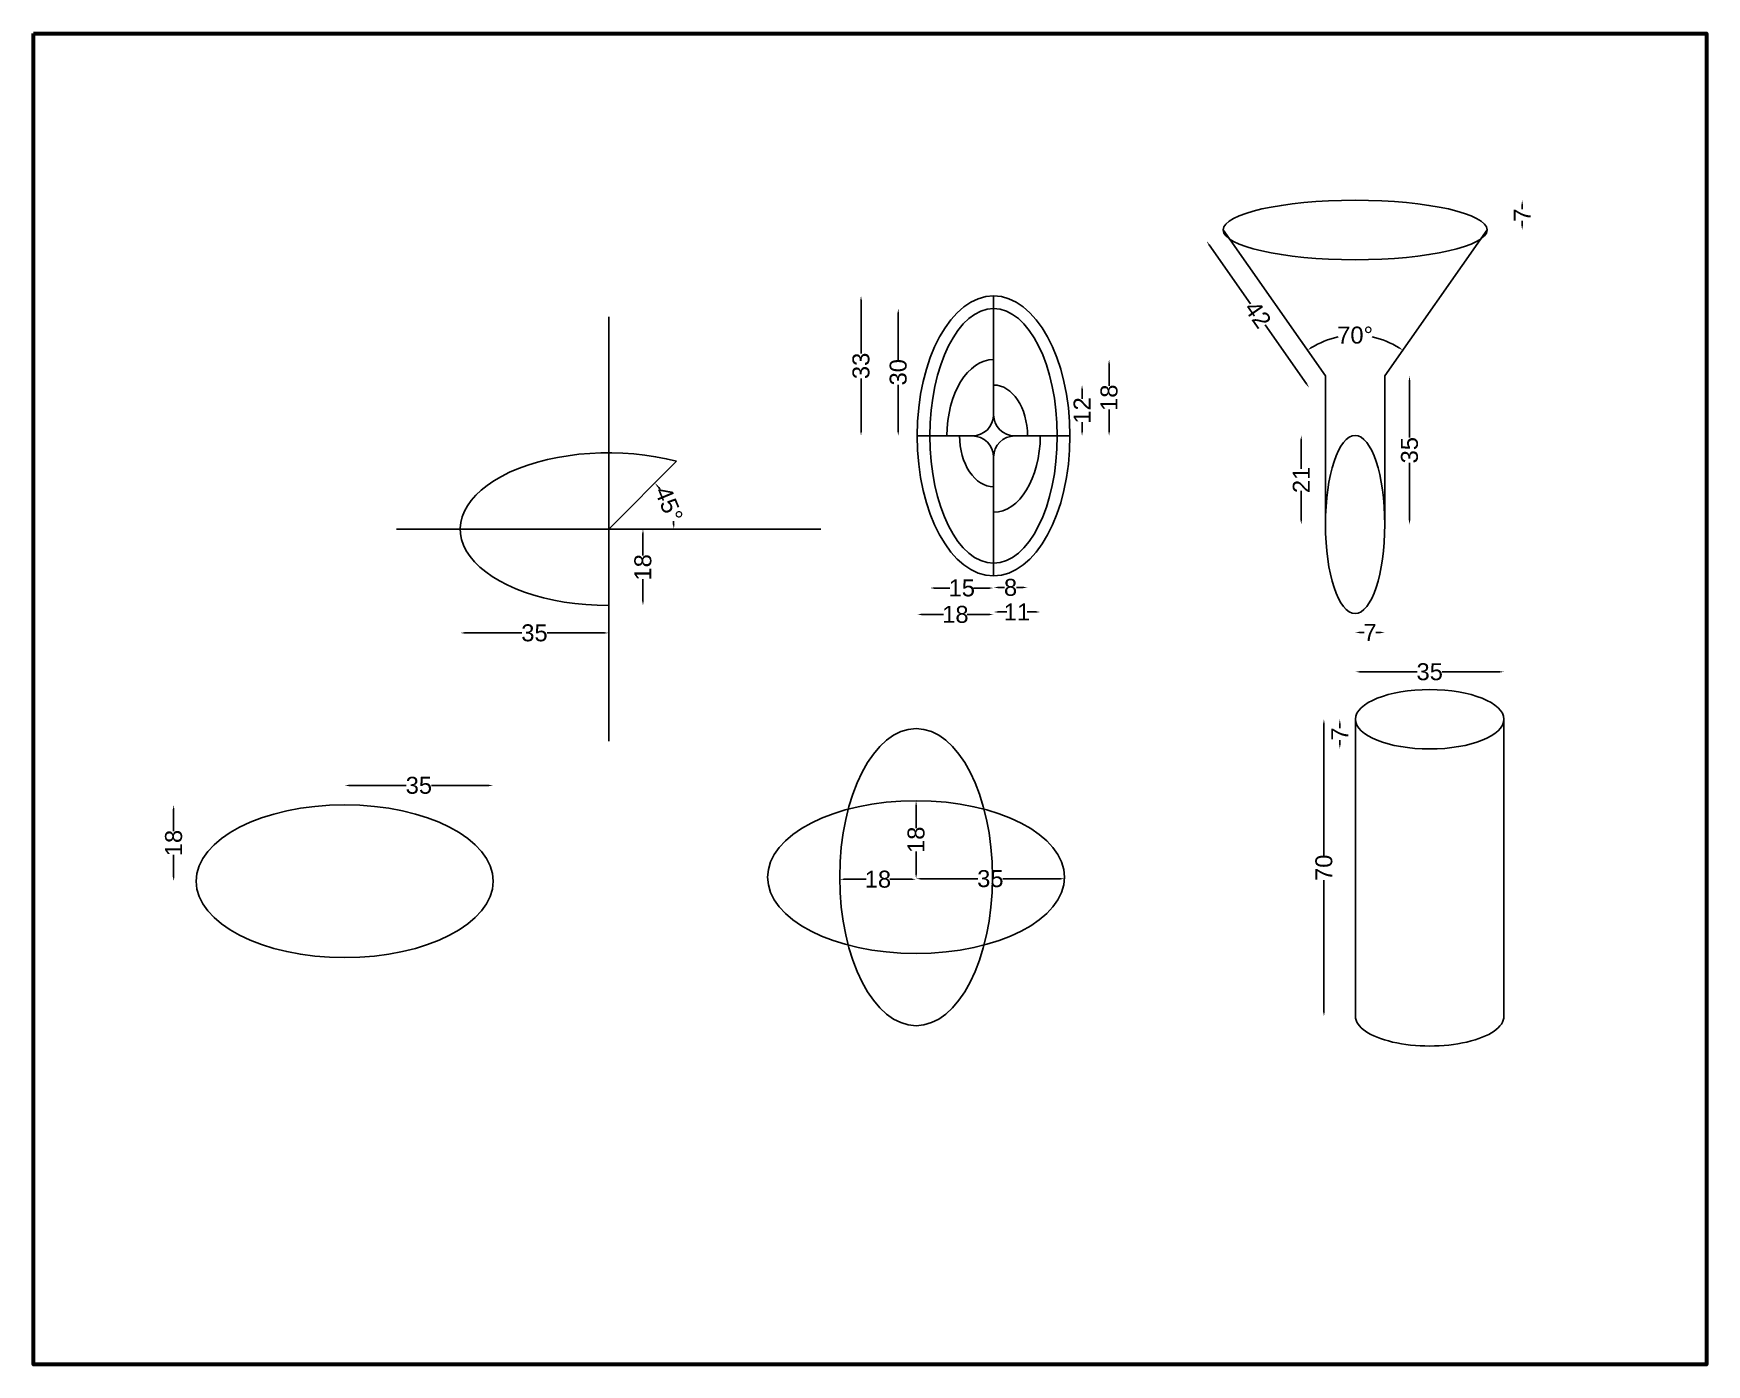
# Model space of a CAD drawing. Header units: inches. Extents: x -78 to 6510, y -130 to 492.
# Drawn here: x 2725.6 to 3120, y -56.5 to 257.2 of the extents above; entities that cross this region are included whole.
import ezdxf

# ---------------------------------------------------------------- set-up
doc = ezdxf.new("R2010")
doc.units = ezdxf.units.IN
doc.header["$MEASUREMENT"] = 0
doc.styles.get("Standard").update_dxf_attribs({"font": 'arial.ttf'})
doc.dimstyles.get("Standard").update_dxf_attribs({"dimtxt": 4, "dimasz": 1, "dimexe": 0.18, "dimexo": 0.0625, "dimgap": 0.09, "dimtad": 0, "dimtoh": 1, "dimdec": 0, "dimzin": 0, "dimdsep": 46, "dimtxsty": 'Standard', "dimcen": 1, "dimse1": 1, "dimse2": 1, "dimadec": 0, "dimazin": 0, "dimtfac": 1, "dimtdec": 0, "dimtofl": 0, "dimtmove": 0, "dimatfit": 3, "dimfxl": 1, "dimtolj": 1, "dimtzin": 0, "dimarcsym": 0})

msp = doc.modelspace()

# ---------------------------------------------------------------- blocks, each defined once
blk = doc.blocks.new('*D29')
at = {"color": 0, "lineweight": -2, "transparency": 16777216}
for start, end in [(37.9687, 41.2668), (3.7332, 7.0313)]:
    blk.add_arc((2861.23, 140.37), 15.35, start, end, dxfattribs=at)
at = {"color": 0, "transparency": 16777216}
for points in [[(2872.65, 150.38), (2872.89, 150.61), (2872.09, 151.23)], [(2876.72, 141.38), (2876.38, 141.37), (2876.58, 140.37)]]:
    blk.add_solid(points, dxfattribs=at)
at = {"layer": 'Defpoints', "color": 0, "transparency": 16777216}
for p in [(2877.24, 156.38), (2876.06, 144.34), (2811.23, 140.37), (2861.23, 140.37), (2911.23, 140.37)]:
    blk.add_point(p, dxfattribs=at)
at = {"color": 0, "transparency": 16777216, "insert": (2875.41, 146.25), "char_height": 4, "attachment_point": 5, "rotation": 292.5}
blk.add_mtext('\\A1;45°', dxfattribs=at)
blk = doc.blocks.new('*D32')
at = {"color": 0, "lineweight": -2, "transparency": 16777216}
for p, q in [((2799.99, 79.98), (2813.52, 79.98)), ((2832.99, 79.98), (2819.45, 79.98))]:
    blk.add_line(p, q, dxfattribs=at)
at = {"color": 0, "transparency": 16777216}
for points in [[(2799.99, 80.14), (2799.99, 79.81), (2798.99, 79.98)], [(2832.99, 80.14), (2832.99, 79.81), (2833.99, 79.98)]]:
    blk.add_solid(points, dxfattribs=at)
at = {"layer": 'Defpoints', "color": 0, "transparency": 16777216}
for p in [(2833.99, 79.98), (2798.99, 57.4), (2833.99, 57.4)]:
    blk.add_point(p, dxfattribs=at)
at = {"color": 0, "transparency": 16777216, "insert": (2816.49, 79.98), "char_height": 4, "attachment_point": 5}
blk.add_mtext('\\A1;35', dxfattribs=at)
blk = doc.blocks.new('*D33')
at = {"color": 0, "lineweight": -2, "transparency": 16777216}
for p, q in [((2758.69, 74.4), (2758.69, 69.17)), ((2758.69, 58.4), (2758.69, 63.63))]:
    blk.add_line(p, q, dxfattribs=at)
at = {"color": 0, "transparency": 16777216}
for points in [[(2758.53, 74.4), (2758.86, 74.4), (2758.69, 75.4)], [(2758.53, 58.4), (2758.86, 58.4), (2758.69, 57.4)]]:
    blk.add_solid(points, dxfattribs=at)
at = {"layer": 'Defpoints', "color": 0, "transparency": 16777216}
for p in [(2758.69, 75.4), (2798.99, 75.4), (2798.99, 57.4)]:
    blk.add_point(p, dxfattribs=at)
at = {"color": 0, "transparency": 16777216, "insert": (2758.69, 66.4), "char_height": 4, "attachment_point": 5, "rotation": 90}
blk.add_mtext('\\A1;18', dxfattribs=at)
blk = doc.blocks.new('*D34')
at = {"color": 0, "lineweight": -2, "transparency": 16777216}
for p, q in [((2934.68, 57.99), (2948.21, 57.99)), ((2967.68, 57.99), (2954.15, 57.99))]:
    blk.add_line(p, q, dxfattribs=at)
at = {"color": 0, "transparency": 16777216}
for points in [[(2934.68, 58.16), (2934.68, 57.82), (2933.68, 57.99)], [(2967.68, 58.16), (2967.68, 57.82), (2968.68, 57.99)]]:
    blk.add_solid(points, dxfattribs=at)
at = {"layer": 'Defpoints', "color": 0, "transparency": 16777216}
for p in [(2933.68, 58.36), (2968.68, 58.36), (2968.68, 57.99)]:
    blk.add_point(p, dxfattribs=at)
at = {"color": 0, "transparency": 16777216, "insert": (2951.18, 57.99), "char_height": 4, "attachment_point": 5}
blk.add_mtext('\\A1;35', dxfattribs=at)
blk = doc.blocks.new('*D35')
at = {"color": 0, "lineweight": -2, "transparency": 16777216}
for p, q in [((2933.68, 75.36), (2933.68, 69.94)), ((2933.68, 58.99), (2933.68, 64.4))]:
    blk.add_line(p, q, dxfattribs=at)
at = {"color": 0, "transparency": 16777216}
for points in [[(2933.52, 75.36), (2933.85, 75.36), (2933.68, 76.36)], [(2933.52, 58.99), (2933.85, 58.99), (2933.68, 57.99)]]:
    blk.add_solid(points, dxfattribs=at)
at = {"layer": 'Defpoints', "color": 0, "transparency": 16777216}
for p in [(2933.68, 76.36), (2933.68, 76.36), (2933.68, 57.99)]:
    blk.add_point(p, dxfattribs=at)
at = {"color": 0, "transparency": 16777216, "insert": (2933.68, 67.17), "char_height": 4, "attachment_point": 5, "rotation": 90}
blk.add_mtext('\\A1;18', dxfattribs=at)
blk = doc.blocks.new('*D36')
at = {"color": 0, "lineweight": -2, "transparency": 16777216}
for p, q in [((2916.68, 57.86), (2921.91, 57.86)), ((2932.68, 57.86), (2927.45, 57.86))]:
    blk.add_line(p, q, dxfattribs=at)
at = {"color": 0, "transparency": 16777216}
for points in [[(2916.68, 58.02), (2916.68, 57.69), (2915.68, 57.86)], [(2932.68, 58.02), (2932.68, 57.69), (2933.68, 57.86)]]:
    blk.add_solid(points, dxfattribs=at)
at = {"layer": 'Defpoints', "color": 0, "transparency": 16777216}
for p in [(2915.68, 57.86), (2915.68, 57.86), (2933.68, 57.99)]:
    blk.add_point(p, dxfattribs=at)
at = {"color": 0, "transparency": 16777216, "insert": (2924.68, 57.86), "char_height": 4, "attachment_point": 5}
blk.add_mtext('\\A1;18', dxfattribs=at)
blk = doc.blocks.new('*D37')
at = {"color": 0, "lineweight": -2, "transparency": 16777216}
for p, q in [((2952.94, 126.63), (2954.53, 126.63)), ((2958.94, 126.63), (2957.35, 126.63))]:
    blk.add_line(p, q, dxfattribs=at)
at = {"color": 0, "transparency": 16777216}
for points in [[(2952.94, 126.8), (2952.94, 126.47), (2951.94, 126.63)], [(2958.94, 126.8), (2958.94, 126.47), (2959.94, 126.63)]]:
    blk.add_solid(points, dxfattribs=at)
at = {"layer": 'Defpoints', "color": 0, "transparency": 16777216}
for p in [(2951.94, 162.34), (2959.94, 162.34), (2959.94, 126.63)]:
    blk.add_point(p, dxfattribs=at)
at = {"color": 0, "transparency": 16777216, "insert": (2955.94, 126.63), "char_height": 4, "attachment_point": 5}
blk.add_mtext('\\A1;8', dxfattribs=at)
blk = doc.blocks.new('*D38')
at = {"color": 0, "lineweight": -2, "transparency": 16777216}
for p, q in [((2952.94, 120.85), (2955.06, 120.85)), ((2961.94, 120.85), (2959.82, 120.85))]:
    blk.add_line(p, q, dxfattribs=at)
at = {"color": 0, "transparency": 16777216}
for points in [[(2952.94, 121.01), (2952.94, 120.68), (2951.94, 120.85)], [(2961.94, 121.01), (2961.94, 120.68), (2962.94, 120.85)]]:
    blk.add_solid(points, dxfattribs=at)
at = {"layer": 'Defpoints', "color": 0, "transparency": 16777216}
for p in [(2951.94, 162.34), (2962.94, 162.34), (2962.94, 120.85)]:
    blk.add_point(p, dxfattribs=at)
at = {"color": 0, "transparency": 16777216, "insert": (2957.44, 120.85), "char_height": 4, "attachment_point": 5}
blk.add_mtext('\\A1;11', dxfattribs=at)
blk = doc.blocks.new('*D40')
at = {"color": 0, "lineweight": -2, "transparency": 16777216}
for p, q in [((2827.23, 115.91), (2840.76, 115.91)), ((2860.23, 115.91), (2846.7, 115.91))]:
    blk.add_line(p, q, dxfattribs=at)
at = {"color": 0, "transparency": 16777216}
for points in [[(2827.23, 116.08), (2827.23, 115.75), (2826.23, 115.91)], [(2860.23, 116.08), (2860.23, 115.75), (2861.23, 115.91)]]:
    blk.add_solid(points, dxfattribs=at)
at = {"layer": 'Defpoints', "color": 0, "transparency": 16777216}
for p in [(2826.23, 140.37), (2861.23, 140.37), (2826.23, 115.91)]:
    blk.add_point(p, dxfattribs=at)
at = {"color": 0, "transparency": 16777216, "insert": (2843.73, 115.91), "char_height": 4, "attachment_point": 5}
blk.add_mtext('\\A1;35', dxfattribs=at)
blk = doc.blocks.new('*D41')
at = {"color": 0, "lineweight": -2, "transparency": 16777216}
for p, q in [((2869.3, 139.37), (2869.3, 134.14)), ((2869.3, 123.37), (2869.3, 128.6))]:
    blk.add_line(p, q, dxfattribs=at)
at = {"color": 0, "transparency": 16777216}
for points in [[(2869.14, 139.37), (2869.47, 139.37), (2869.3, 140.37)], [(2869.14, 123.37), (2869.47, 123.37), (2869.3, 122.37)]]:
    blk.add_solid(points, dxfattribs=at)
at = {"layer": 'Defpoints', "color": 0, "transparency": 16777216}
for p in [(2861.23, 140.37), (2861.23, 122.37), (2869.3, 122.37)]:
    blk.add_point(p, dxfattribs=at)
at = {"color": 0, "transparency": 16777216, "insert": (2869.3, 131.37), "char_height": 4, "attachment_point": 5, "rotation": 90}
blk.add_mtext('\\A1;18', dxfattribs=at)
blk = doc.blocks.new('*D43')
at = {"color": 0, "lineweight": -2, "transparency": 16777216}
for p, q in [((2937.94, 126.5), (2941.66, 126.5)), ((2950.94, 126.5), (2947.22, 126.5))]:
    blk.add_line(p, q, dxfattribs=at)
at = {"color": 0, "transparency": 16777216}
for points in [[(2937.94, 126.66), (2937.94, 126.33), (2936.94, 126.5)], [(2950.94, 126.66), (2950.94, 126.33), (2951.94, 126.5)]]:
    blk.add_solid(points, dxfattribs=at)
at = {"layer": 'Defpoints', "color": 0, "transparency": 16777216}
for p in [(2936.94, 162.34), (2951.94, 162.34), (2936.94, 126.5)]:
    blk.add_point(p, dxfattribs=at)
at = {"color": 0, "transparency": 16777216, "insert": (2944.44, 126.5), "char_height": 4, "attachment_point": 5}
blk.add_mtext('\\A1;15', dxfattribs=at)
blk = doc.blocks.new('*D44')
at = {"color": 0, "lineweight": -2, "transparency": 16777216}
for p, q in [((2934.94, 120.27), (2940.17, 120.27)), ((2950.94, 120.27), (2945.71, 120.27))]:
    blk.add_line(p, q, dxfattribs=at)
at = {"color": 0, "transparency": 16777216}
for points in [[(2934.94, 120.44), (2934.94, 120.11), (2933.94, 120.27)], [(2950.94, 120.44), (2950.94, 120.11), (2951.94, 120.27)]]:
    blk.add_solid(points, dxfattribs=at)
at = {"layer": 'Defpoints', "color": 0, "transparency": 16777216}
for p in [(2933.94, 162.34), (2951.94, 162.34), (2933.94, 120.27)]:
    blk.add_point(p, dxfattribs=at)
at = {"color": 0, "transparency": 16777216, "insert": (2942.94, 120.27), "char_height": 4, "attachment_point": 5}
blk.add_mtext('\\A1;18', dxfattribs=at)
blk = doc.blocks.new('*D45')
at = {"color": 0, "lineweight": -2, "transparency": 16777216}
for p, q in [((2972.79, 173.34), (2972.79, 171.09)), ((2972.79, 163.34), (2972.79, 165.59))]:
    blk.add_line(p, q, dxfattribs=at)
at = {"color": 0, "transparency": 16777216}
for points in [[(2972.63, 173.34), (2972.96, 173.34), (2972.79, 174.34)], [(2972.63, 163.34), (2972.96, 163.34), (2972.79, 162.34)]]:
    blk.add_solid(points, dxfattribs=at)
at = {"layer": 'Defpoints', "color": 0, "transparency": 16777216}
for p in [(2951.94, 174.34), (2972.79, 174.34), (2951.94, 162.34)]:
    blk.add_point(p, dxfattribs=at)
at = {"color": 0, "transparency": 16777216, "insert": (2972.79, 168.34), "char_height": 4, "attachment_point": 5, "rotation": 90}
blk.add_mtext('\\A1;12', dxfattribs=at)
blk = doc.blocks.new('*D46')
at = {"color": 0, "lineweight": -2, "transparency": 16777216}
for p, q in [((2979.16, 179.34), (2979.16, 174.11)), ((2979.16, 163.34), (2979.16, 168.57))]:
    blk.add_line(p, q, dxfattribs=at)
at = {"color": 0, "transparency": 16777216}
for points in [[(2979, 179.34), (2979.33, 179.34), (2979.16, 180.34)], [(2979, 163.34), (2979.33, 163.34), (2979.16, 162.34)]]:
    blk.add_solid(points, dxfattribs=at)
at = {"layer": 'Defpoints', "color": 0, "transparency": 16777216}
for p in [(2951.94, 180.34), (2979.16, 180.34), (2951.94, 162.34)]:
    blk.add_point(p, dxfattribs=at)
at = {"color": 0, "transparency": 16777216, "insert": (2979.16, 171.34), "char_height": 4, "attachment_point": 5, "rotation": 90}
blk.add_mtext('\\A1;18', dxfattribs=at)
blk = doc.blocks.new('*D47')
at = {"color": 0, "lineweight": -2, "transparency": 16777216}
for p, q in [((2929.47, 191.34), (2929.47, 180.29)), ((2929.47, 163.34), (2929.47, 174.39))]:
    blk.add_line(p, q, dxfattribs=at)
at = {"color": 0, "transparency": 16777216}
for points in [[(2929.31, 191.34), (2929.64, 191.34), (2929.47, 192.34)], [(2929.31, 163.34), (2929.64, 163.34), (2929.47, 162.34)]]:
    blk.add_solid(points, dxfattribs=at)
at = {"layer": 'Defpoints', "color": 0, "transparency": 16777216}
for p in [(2929.47, 192.34), (2951.94, 192.34), (2951.94, 162.34)]:
    blk.add_point(p, dxfattribs=at)
at = {"color": 0, "transparency": 16777216, "insert": (2929.47, 177.34), "char_height": 4, "attachment_point": 5, "rotation": 90}
blk.add_mtext('\\A1;30', dxfattribs=at)
blk = doc.blocks.new('*D48')
at = {"color": 0, "lineweight": -2, "transparency": 16777216}
for p, q in [((2920.7, 194.34), (2920.7, 181.79)), ((2920.7, 163.34), (2920.7, 175.89))]:
    blk.add_line(p, q, dxfattribs=at)
at = {"color": 0, "transparency": 16777216}
for points in [[(2920.53, 194.34), (2920.86, 194.34), (2920.7, 195.34)], [(2920.53, 163.34), (2920.86, 163.34), (2920.7, 162.34)]]:
    blk.add_solid(points, dxfattribs=at)
at = {"layer": 'Defpoints', "color": 0, "transparency": 16777216}
for p in [(2920.7, 195.34), (2951.94, 195.34), (2951.94, 162.34)]:
    blk.add_point(p, dxfattribs=at)
at = {"color": 0, "transparency": 16777216, "insert": (2920.7, 178.84), "char_height": 4, "attachment_point": 5, "rotation": 90}
blk.add_mtext('\\A1;33', dxfattribs=at)
blk = doc.blocks.new('*D49')
at = {"color": 0, "lineweight": -2, "transparency": 16777216}
for p, q in [((3038.23, 106.75), (3051.76, 106.75)), ((3071.23, 106.75), (3057.7, 106.75))]:
    blk.add_line(p, q, dxfattribs=at)
at = {"color": 0, "transparency": 16777216}
for points in [[(3038.23, 106.92), (3038.23, 106.58), (3037.23, 106.75)], [(3071.23, 106.92), (3071.23, 106.58), (3072.23, 106.75)]]:
    blk.add_solid(points, dxfattribs=at)
at = {"layer": 'Defpoints', "color": 0, "transparency": 16777216}
for p in [(3072.23, 106.75), (3037.23, 95.57), (3072.23, 95.57)]:
    blk.add_point(p, dxfattribs=at)
at = {"color": 0, "transparency": 16777216, "insert": (3054.73, 106.75), "char_height": 4, "attachment_point": 5}
blk.add_mtext('\\A1;35', dxfattribs=at)
blk = doc.blocks.new('*D50')
at = {"color": 0, "lineweight": -2, "transparency": 16777216}
for p, q in [((3033.54, 94.57), (3033.54, 93.45)), ((3033.54, 89.57), (3033.54, 90.68))]:
    blk.add_line(p, q, dxfattribs=at)
at = {"color": 0, "transparency": 16777216}
for points in [[(3033.38, 94.57), (3033.71, 94.57), (3033.54, 95.57)], [(3033.38, 89.57), (3033.71, 89.57), (3033.54, 88.57)]]:
    blk.add_solid(points, dxfattribs=at)
at = {"layer": 'Defpoints', "color": 0, "transparency": 16777216}
for p in [(3054.73, 95.57), (3033.54, 88.57), (3054.73, 88.57)]:
    blk.add_point(p, dxfattribs=at)
at = {"color": 0, "transparency": 16777216, "insert": (3033.54, 92.07), "char_height": 4, "attachment_point": 5, "rotation": 90}
blk.add_mtext('\\A1;7', dxfattribs=at)
blk = doc.blocks.new('*D51')
at = {"color": 0, "lineweight": -2, "transparency": 16777216}
for p, q in [((3029.8, 94.57), (3029.8, 63.5)), ((3029.8, 26.57), (3029.8, 57.64))]:
    blk.add_line(p, q, dxfattribs=at)
at = {"color": 0, "transparency": 16777216}
for points in [[(3029.63, 94.57), (3029.97, 94.57), (3029.8, 95.57)], [(3029.63, 26.57), (3029.97, 26.57), (3029.8, 25.57)]]:
    blk.add_solid(points, dxfattribs=at)
at = {"layer": 'Defpoints', "color": 0, "transparency": 16777216}
for p in [(3037.23, 95.57), (3029.8, 25.57), (3037.23, 25.57)]:
    blk.add_point(p, dxfattribs=at)
at = {"color": 0, "transparency": 16777216, "insert": (3029.8, 60.57), "char_height": 4, "attachment_point": 5, "rotation": 90}
blk.add_mtext('\\A1;70', dxfattribs=at)
blk = doc.blocks.new('*D52')
at = {"color": 0, "lineweight": -2, "transparency": 16777216}
for p, q in [((3024.45, 161.47), (3024.45, 154.57)), ((3024.45, 142.47), (3024.45, 149.37))]:
    blk.add_line(p, q, dxfattribs=at)
at = {"color": 0, "transparency": 16777216}
for points in [[(3024.29, 161.47), (3024.62, 161.47), (3024.45, 162.47)], [(3024.29, 142.47), (3024.62, 142.47), (3024.45, 141.47)]]:
    blk.add_solid(points, dxfattribs=at)
at = {"layer": 'Defpoints', "color": 0, "transparency": 16777216}
for p in [(3024.45, 162.47), (3037.15, 162.47), (3037.15, 141.47)]:
    blk.add_point(p, dxfattribs=at)
at = {"color": 0, "transparency": 16777216, "insert": (3024.45, 151.97), "char_height": 4, "attachment_point": 5, "rotation": 90}
blk.add_mtext('\\A1;21', dxfattribs=at)
blk = doc.blocks.new('*D53')
at = {"color": 0, "lineweight": -2, "transparency": 16777216}
for p, q in [((3038.15, 116.03), (3039.27, 116.03)), ((3043.15, 116.03), (3042.04, 116.03))]:
    blk.add_line(p, q, dxfattribs=at)
at = {"color": 0, "transparency": 16777216}
for points in [[(3038.15, 116.2), (3038.15, 115.87), (3037.15, 116.03)], [(3043.15, 116.2), (3043.15, 115.87), (3044.15, 116.03)]]:
    blk.add_solid(points, dxfattribs=at)
at = {"layer": 'Defpoints', "color": 0, "transparency": 16777216}
for p in [(3037.15, 141.47), (3044.15, 141.47), (3044.15, 116.03)]:
    blk.add_point(p, dxfattribs=at)
at = {"color": 0, "transparency": 16777216, "insert": (3040.65, 116.03), "char_height": 4, "attachment_point": 5}
blk.add_mtext('\\A1;7', dxfattribs=at)
blk = doc.blocks.new('*D54')
at = {"color": 0, "lineweight": -2, "transparency": 16777216}
for p, q in [((3049.97, 175.47), (3049.97, 161.94)), ((3049.97, 142.47), (3049.97, 156))]:
    blk.add_line(p, q, dxfattribs=at)
at = {"color": 0, "transparency": 16777216}
for points in [[(3049.81, 175.47), (3050.14, 175.47), (3049.97, 176.47)], [(3049.81, 142.47), (3050.14, 142.47), (3049.97, 141.47)]]:
    blk.add_solid(points, dxfattribs=at)
at = {"layer": 'Defpoints', "color": 0, "transparency": 16777216}
for p in [(3044.15, 176.47), (3044.15, 141.47), (3049.97, 141.47)]:
    blk.add_point(p, dxfattribs=at)
at = {"color": 0, "transparency": 16777216, "insert": (3049.97, 158.97), "char_height": 4, "attachment_point": 5, "rotation": 90}
blk.add_mtext('\\A1;35', dxfattribs=at)
blk = doc.blocks.new('*D55')
at = {"color": 0, "lineweight": -2, "transparency": 16777216}
for start, end in [(101.7684, 122.0762), (57.9238, 78.2316)]:
    blk.add_arc((3037.15, 166.47), 19.6, start, end, dxfattribs=at)
at = {"color": 0, "transparency": 16777216}
for points in [[(3026.84, 182.94), (3026.65, 183.22), (3025.91, 182.53)], [(3047.65, 183.22), (3047.47, 182.94), (3048.39, 182.53)]]:
    blk.add_solid(points, dxfattribs=at)
at = {"layer": 'Defpoints', "color": 0, "transparency": 16777216}
for p in [(3006.06, 210.87), (3068.24, 210.87), (3041.11, 185.67), (3030.15, 176.47), (3044.15, 176.47)]:
    blk.add_point(p, dxfattribs=at)
at = {"color": 0, "transparency": 16777216, "insert": (3037.15, 186.07), "char_height": 4, "attachment_point": 5}
blk.add_mtext('\\A1;70°', dxfattribs=at)
blk = doc.blocks.new('*D56')
at = {"color": 0, "lineweight": -2, "transparency": 16777216}
for p, q in [((3002.77, 207.35), (3012.51, 193.44)), ((3025.71, 174.58), (3015.97, 188.5))]:
    blk.add_line(p, q, dxfattribs=at)
at = {"color": 0, "transparency": 16777216}
for points in [[(3002.91, 207.44), (3002.63, 207.25), (3002.2, 208.17)], [(3025.85, 174.68), (3025.58, 174.49), (3026.29, 173.76)]]:
    blk.add_solid(points, dxfattribs=at)
at = {"layer": 'Defpoints', "color": 0, "transparency": 16777216}
for p in [(3006.06, 210.87), (3002.2, 208.17), (3030.15, 176.47)]:
    blk.add_point(p, dxfattribs=at)
at = {"color": 0, "transparency": 16777216, "insert": (3014.24, 190.97), "char_height": 4, "attachment_point": 5, "rotation": 305}
blk.add_mtext('\\A1;42', dxfattribs=at)
blk = doc.blocks.new('*D57')
at = {"color": 0, "lineweight": -2, "transparency": 16777216}
for p, q in [((3076.53, 216.87), (3076.53, 215.76)), ((3076.53, 211.87), (3076.53, 212.99))]:
    blk.add_line(p, q, dxfattribs=at)
at = {"color": 0, "transparency": 16777216}
for points in [[(3076.36, 216.87), (3076.7, 216.87), (3076.53, 217.87)], [(3076.36, 211.87), (3076.7, 211.87), (3076.53, 210.87)]]:
    blk.add_solid(points, dxfattribs=at)
at = {"layer": 'Defpoints', "color": 0, "transparency": 16777216}
for p in [(3037.15, 217.87), (3076.53, 217.87), (3037.15, 210.87)]:
    blk.add_point(p, dxfattribs=at)
at = {"color": 0, "transparency": 16777216, "insert": (3076.53, 214.37), "char_height": 4, "attachment_point": 5, "rotation": 90}
blk.add_mtext('\\A1;7', dxfattribs=at)

# ---------------------------------------------------------------- dimensions: what is measured, and where the dimension line sits
for base, p1, p2, picture, middle in [((3076.53, 217.87), (3037.15, 210.87), (3037.15, 217.87), '*D57', (3076.53, 214.37)), ((2920.7, 195.34), (2951.94, 162.34), (2951.94, 195.34), '*D48', (2920.7, 178.84)), ((2929.47, 192.34), (2951.94, 162.34), (2951.94, 192.34), '*D47', (2929.47, 177.34)), ((2979.16, 180.34), (2951.94, 162.34), (2951.94, 180.34), '*D46', (2979.16, 171.34)), ((2972.79, 174.34), (2951.94, 162.34), (2951.94, 174.34), '*D45', (2972.79, 168.34)), ((3049.97, 141.47), (3044.15, 176.47), (3044.15, 141.47), '*D54', (3049.97, 158.97)), ((3024.45, 162.47), (3037.15, 141.47), (3037.15, 162.47), '*D52', (3024.45, 151.97)), ((2869.3, 122.37), (2861.23, 140.37), (2861.23, 122.37), '*D41', (2869.3, 131.37)), ((3029.8, 25.57), (3037.23, 95.57), (3037.23, 25.57), '*D51', (3029.8, 60.57)), ((3033.54, 88.57), (3054.73, 95.57), (3054.73, 88.57), '*D50', (3033.54, 92.07)), ((2758.69, 75.4), (2798.99, 57.4), (2798.99, 75.4), '*D33', (2758.69, 66.4)), ((2933.68, 76.36), (2933.68, 57.99), (2933.68, 76.36), '*D35', (2933.68, 67.17))]:
    dim = msp.add_linear_dim(base=base, p1=p1, p2=p2, angle=90, dimstyle='Standard')
    dim.commit()
    dim.dimension.update_dxf_attribs({"geometry": picture, "text_midpoint": middle})
dim = msp.add_aligned_dim(p1=(3030.15, 176.47), p2=(3006.06, 210.87), distance=4.72, dimstyle='Standard')
dim.commit()
dim.dimension.update_dxf_attribs({"geometry": '*D56', "text_midpoint": (3014.24, 190.97)})
for base, line1, line2, picture, middle in [((3041.11, 185.67), ((3030.15, 176.47), (3006.06, 210.87)), ((3044.15, 176.47), (3068.24, 210.87)), '*D55', (3037.15, 186.07)), ((2876.06, 144.34), ((2911.23, 140.37), (2811.23, 140.37)), ((2861.23, 140.37), (2877.24, 156.38)), '*D29', (2875.41, 146.25))]:
    dim = msp.add_angular_dim_2l(base=base, line1=line1, line2=line2, dimstyle='Standard')
    dim.commit()
    dim.dimension.update_dxf_attribs({"geometry": picture, "text_midpoint": middle})
for base, p1, p2, picture, middle in [((2933.94, 120.27), (2951.94, 162.34), (2933.94, 162.34), '*D44', (2942.94, 120.27)), ((2936.94, 126.5), (2951.94, 162.34), (2936.94, 162.34), '*D43', (2944.44, 126.5)), ((2959.94, 126.63), (2951.94, 162.34), (2959.94, 162.34), '*D37', (2955.94, 126.63)), ((2962.94, 120.85), (2951.94, 162.34), (2962.94, 162.34), '*D38', (2957.44, 120.85)), ((2826.23, 115.91), (2861.23, 140.37), (2826.23, 140.37), '*D40', (2843.73, 115.91)), ((3044.15, 116.03), (3037.15, 141.47), (3044.15, 141.47), '*D53', (3040.65, 116.03)), ((3072.23, 106.75), (3037.23, 95.57), (3072.23, 95.57), '*D49', (3054.73, 106.75)), ((2833.99, 79.98), (2798.99, 57.4), (2833.99, 57.4), '*D32', (2816.49, 79.98)), ((2915.68, 57.86), (2933.68, 57.99), (2915.68, 57.86), '*D36', (2924.68, 57.86)), ((2968.68, 57.99), (2933.68, 58.36), (2968.68, 58.36), '*D34', (2951.18, 57.99))]:
    dim = msp.add_linear_dim(base=base, p1=p1, p2=p2, dimstyle='Standard')
    dim.commit()
    dim.dimension.update_dxf_attribs({"geometry": picture, "text_midpoint": middle})

# ---------------------------------------------------------------- linework, layer by layer
for p, q in [((3030.15, 176.47), (3006.06, 210.87)), ((3044.15, 176.47), (3068.24, 210.87)), ((2951.94, 195.34), (2951.94, 167.34)), ((2861.23, 190.37), (2861.23, 90.37)), ((3030.15, 141.47), (3030.15, 176.47)), ((3044.15, 141.47), (3044.15, 176.47)), ((2946.94, 162.34), (2933.94, 162.34)), ((2956.94, 162.34), (2969.94, 162.34)), ((2969.94, 162.34), (2956.94, 162.34)), ((2861.23, 140.37), (2877.24, 156.38)), ((2951.94, 129.34), (2951.94, 157.34)), ((2951.94, 157.34), (2951.94, 129.34)), ((2911.23, 140.37), (2811.23, 140.37)), ((2861.23, 90.37), (2861.23, 140.37)), ((2861.23, 140.37), (2911.23, 140.37)), ((2861.23, 140.37), (2911.23, 140.37)), ((3037.23, 95.57), (3037.23, 25.57)), ((3072.23, 95.57), (3072.23, 25.57))]:
    msp.add_line(p, q)
at = {"color": 40, "lineweight": 60, "true_color": 0xf8d731}
msp.add_lwpolyline([(2725.65, 257.18), (3119.98, 257.18), (3119.98, -56.49), (2725.65, -56.49)], close=True, dxfattribs=at)
for centre, start, end in [((2946.94, 167.34), 270, 0), ((2956.94, 167.34), 180, 270), ((2946.94, 157.34), 0, 90), ((2956.94, 157.34), 90, 180)]:
    msp.add_arc(centre, 5, start, end)
for centre, major_axis, ratio in [((3037.15, 210.87), (-31.09, 0), 0.225151), ((2951.94, 162.34), (0, 33), 0.545455), ((2951.94, 162.34), (0, 30), 0.5), ((3037.15, 141.47), (0, 21), 0.333333), ((3054.73, 95.57), (-17.5, 0), 0.4), ((2933.68, 58.36), (0, 35), 0.514286), ((2798.99, 57.4), (-35, 0), 0.514286), ((2933.68, 58.36), (35, 0), 0.514286)]:
    msp.add_ellipse(centre, major_axis=major_axis, ratio=ratio)
for centre, major_axis, ratio, start_param, end_param in [((2951.94, 162.34), (0, -18), 0.611111, 3.141593, 4.712389), ((2951.94, 162.34), (0, 12), 0.666667, 4.712389, 6.283185), ((2951.94, 162.34), (0, 12), 0.666667, 1.570796, 3.141593), ((2951.94, 162.34), (0, 18), 0.611111, 3.141593, 4.712389), ((2861.23, 140.37), (35, 0), 0.514286, 1.095786, 4.712389), ((3054.73, 25.57), (-17.5, 0), 0.4, 0, 3.141593)]:
    msp.add_ellipse(centre, major_axis=major_axis, ratio=ratio, start_param=start_param, end_param=end_param)

msp.set_redraw_order([(e.dxf.handle, doc.entitydb.next_handle()) for e in msp.query("TEXT MTEXT ATTDEF DIMENSION ARC_DIMENSION")])  # texts and dimensions are drawn at this point

doc.saveas('drawing.dxf')
